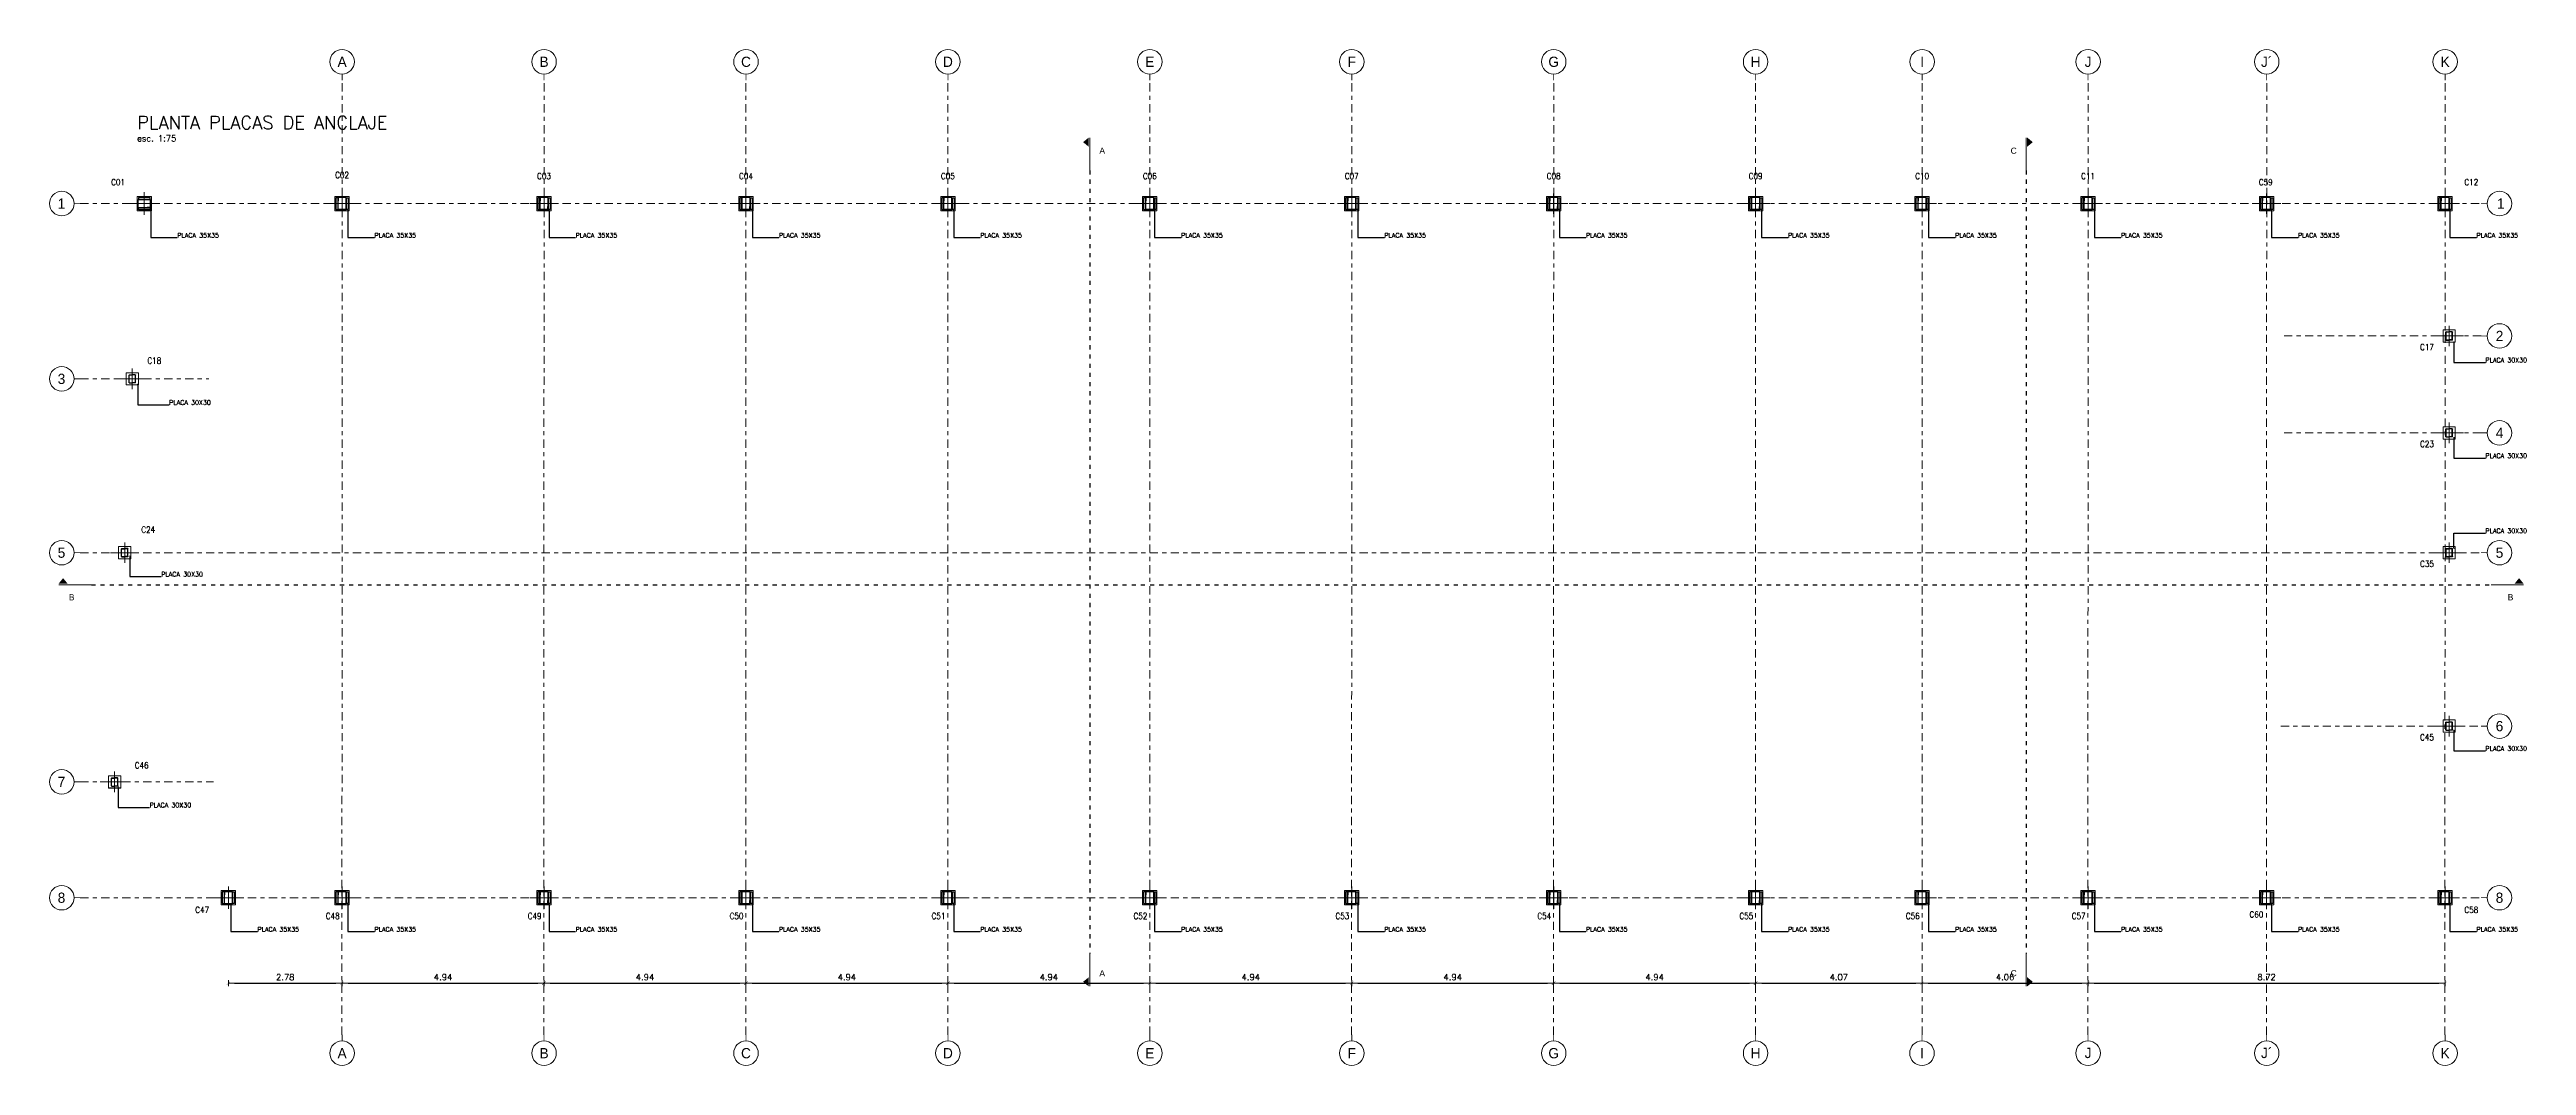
# Model space of a CAD drawing. Header units: metres. Extents: x 177 to 477, y -228 to -48.
# Drawn here: x 232.7 to 293.2, y -178.1 to -153.2 of the extents above; entities that cross this region are included whole.
import ezdxf
from ezdxf import colors
from ezdxf.entities.mleader import LeaderData, LeaderLine
from ezdxf.enums import TextEntityAlignment as Align
from ezdxf.math import Vec2, Vec3

# ---------------------------------------------------------------- set-up
doc = ezdxf.new("R2010")
doc.units = ezdxf.units.M
doc.linetypes.add('CYPE_RAYAPUNTO', pattern=[0.4125, 0.2025, -0.105, 0, -0.105])
doc.linetypes.add('DOT2', pattern=[0.125, 0, -0.125])
for name, color, linetype, lineweight in [('COLUMNAS_EJES', 1, 'Continuous', 9), ('COTAS', 160, 'Continuous', 0), ('EST_EJES', 160, 'Continuous', 0), ('PERFILES', 3, 'Continuous', 0), ('PILAR_HORMIGON', 3, 'Continuous', 20)]:
    doc.layers.add(name, color=color, linetype=linetype, lineweight=lineweight)
for name, color, linetype in [('CT-100-cota-01', 160, 'Continuous'), ('ES-Perfil 01', 3, 'Continuous'), ('EST-VISTA 2', 3, 'Continuous'), ('EST-VISTA 3', 1, 'Continuous'), ('LEYENDAS', 160, 'Continuous')]:
    doc.layers.add(name, color=color, linetype=linetype)
doc.styles.add('25-PRIMARIOS', font='', dxfattribs={"height": 0.1})
doc.styles.get("Standard").update_dxf_attribs({"font": 'romans.shx'})
doc.styles.add('TX-LOCAL50', font='GOTHIC.TTF', dxfattribs={"height": 0.125})
doc.styles.get('25-PRIMARIOS').set_extended_font_data('Helvetica')
doc.dimstyles.new('COTA_1-75', dxfattribs={"dimscale": 0.75, "dimtxt": 0.2, "dimasz": 0.2, "dimexe": 0, "dimexo": 0.7, "dimgap": 0.1, "dimtad": 1, "dimzin": 4, "dimdsep": 46, "dimtxsty": 'Standard', "dimblk1": 'COTA_N', "dimblk2": 'COTA_N', "dimsah": 1, "dimcen": 2, "dimse1": 1, "dimse2": 1, "dimclrd": 256, "dimclre": 256, "dimclrt": 256, "dimadec": 0, "dimazin": 0, "dimtfac": 1, "dimtix": 1, "dimtmove": 2, "dimatfit": 3, "dimldrblk": 'COTA_N', "dimfxl": 0, "dimtolj": 1, "dimtzin": 0, "dimarcsym": 0})

msp = doc.modelspace()

# ---------------------------------------------------------------- texts
at = {"layer": 'LEYENDAS', "linetype": 'ByBlock', "ltscale": 0.5, "width": 0.864}
for s, p in [('C01', (234.3378453, -156.465572)), ('C02', (239.8123767, -156.290572)), ('C03', (244.7473767, -156.315572)), ('C04', (249.6823767, -156.315572)), ('C05', (254.6173767, -156.315572)), ('C06', (259.5523767, -156.315572)), ('C07', (264.4873767, -156.315572)), ('C08', (269.4223767, -156.315572)), ('C09', (274.3573767, -156.315572)), ('C10', (278.4273767, -156.315572)), ('C11', (282.4824462, -156.315572)), ('C59', (286.8255637, -156.465572)), ('C12', (291.8488212, -156.465572)), ('C18', (235.2233171, -160.829428)), ('C17', (290.7660712, -160.4962822)), ('C23', (290.7660712, -162.8662822)), ('C24', (235.0746471, -164.9594924)), ('C35', (290.7660712, -165.795572)), ('C45', (290.7660712, -170.035572)), ('C46', (234.9150415, -170.7214367)), ('C47', (236.3931274, -174.255572)), ('C48', (239.583283, -174.405572)), ('C49', (244.518283, -174.405572)), ('C50', (249.453283, -174.405572)), ('C51', (254.388283, -174.405572)), ('C52', (259.323283, -174.405572)), ('C53', (264.258283, -174.405572)), ('C54', (269.193283, -174.405572)), ('C55', (274.1312283, -174.405572)), ('C56', (278.198283, -174.405572)), ('C57', (282.2533524, -174.405572)), ('C60', (286.59647, -174.3676584)), ('C58', (291.8488212, -174.255572))]:
    msp.add_text(s, height=0.15, dxfattribs=at).set_placement(p, align=Align.MIDDLE_CENTER)
at = {"layer": 'LEYENDAS', "linetype": 'ByBlock', "ltscale": 0.5, "attachment_point": 1}
for s, insert, char_height, width in [('PLANTA PLACAS DE ANCLAJE', (234.8042203, -154.8470984), 0.32, 8.131695474), ('esc. 1:75', (234.8042203, -155.3190058), 0.15, 1.912467655)]:
    msp.add_mtext(s, dxfattribs=dict(at, insert=insert, char_height=char_height, width=width))

# ---------------------------------------------------------------- blocks, each defined once
blk = doc.blocks.new('Ejes de la columna')
at = {"layer": 'COLUMNAS_EJES'}
for p, q in [((-0.5, 0), (0.5, 0)), ((0, -0.5), (0, 0.5))]:
    blk.add_line(p, q, dxfattribs=at)
blk = doc.blocks.new('COTA_N')
for p, q in [((-1, 0), (0, 0)), ((0, 0.5), (0, -0.5))]:
    blk.add_line(p, q)
at = {"const_width": 0.065}
blk.add_lwpolyline([(0.14, 0.14), (0.28, 0.28), (0, 0), (-0.14, -0.14), (-0.28, -0.28)], dxfattribs=at)
blk = doc.blocks.new('*D431')
at = {"layer": 'COTAS', "lineweight": -2, "transparency": 16777216}
blk.add_line((237.185, -176.049), (239.662, -176.049), dxfattribs=at)
at = {"layer": 'Defpoints', "color": 0, "transparency": 16777216}
for p in [(237.035, -174.133), (239.812, -174.133), (239.812, -176.049)]:
    blk.add_point(p, dxfattribs=at)
at = {"layer": 'COTAS', "lineweight": -2, "transparency": 16777216, "xscale": 0.15, "yscale": 0.15, "zscale": 0.15, "rotation": 180}
blk.add_blockref('COTA_N', (237.035, -176.049), dxfattribs=at)
at = {"layer": 'COTAS', "lineweight": -2, "transparency": 16777216, "xscale": 0.15, "yscale": 0.15, "zscale": 0.15}
blk.add_blockref('COTA_N', (239.812, -176.049), dxfattribs=at)
at = {"layer": 'COTAS', "transparency": 16777216, "insert": (238.423, -175.899), "char_height": 0.15, "attachment_point": 5}
blk.add_mtext('\\A1;2.78', dxfattribs=at)
blk = doc.blocks.new('*D432')
at = {"layer": 'COTAS', "lineweight": -2, "transparency": 16777216}
blk.add_line((239.962, -176.049), (244.597, -176.049), dxfattribs=at)
at = {"layer": 'Defpoints', "color": 0, "transparency": 16777216}
for p in [(239.812, -174.133), (244.747, -174.133), (244.747, -176.049)]:
    blk.add_point(p, dxfattribs=at)
at = {"layer": 'COTAS', "lineweight": -2, "transparency": 16777216, "xscale": 0.15, "yscale": 0.15, "zscale": 0.15, "rotation": 180}
blk.add_blockref('COTA_N', (239.812, -176.049), dxfattribs=at)
at = {"layer": 'COTAS', "lineweight": -2, "transparency": 16777216, "xscale": 0.15, "yscale": 0.15, "zscale": 0.15}
blk.add_blockref('COTA_N', (244.747, -176.049), dxfattribs=at)
at = {"layer": 'COTAS', "transparency": 16777216, "insert": (242.28, -175.899), "char_height": 0.15, "attachment_point": 5}
blk.add_mtext('\\A1;4.94', dxfattribs=at)
blk = doc.blocks.new('*D433')
at = {"layer": 'COTAS', "lineweight": -2, "transparency": 16777216}
blk.add_line((244.897, -176.049), (249.532, -176.049), dxfattribs=at)
at = {"layer": 'Defpoints', "color": 0, "transparency": 16777216}
for p in [(244.747, -174.133), (249.682, -174.133), (249.682, -176.049)]:
    blk.add_point(p, dxfattribs=at)
at = {"layer": 'COTAS', "lineweight": -2, "transparency": 16777216, "xscale": 0.15, "yscale": 0.15, "zscale": 0.15, "rotation": 180}
blk.add_blockref('COTA_N', (244.747, -176.049), dxfattribs=at)
at = {"layer": 'COTAS', "lineweight": -2, "transparency": 16777216, "xscale": 0.15, "yscale": 0.15, "zscale": 0.15}
blk.add_blockref('COTA_N', (249.682, -176.049), dxfattribs=at)
at = {"layer": 'COTAS', "transparency": 16777216, "insert": (247.215, -175.899), "char_height": 0.15, "attachment_point": 5}
blk.add_mtext('\\A1;4.94', dxfattribs=at)
blk = doc.blocks.new('*D434')
at = {"layer": 'COTAS', "lineweight": -2, "transparency": 16777216}
blk.add_line((249.832, -176.049), (254.467, -176.049), dxfattribs=at)
at = {"layer": 'Defpoints', "color": 0, "transparency": 16777216}
for p in [(249.682, -174.133), (254.617, -174.133), (254.617, -176.049)]:
    blk.add_point(p, dxfattribs=at)
at = {"layer": 'COTAS', "lineweight": -2, "transparency": 16777216, "xscale": 0.15, "yscale": 0.15, "zscale": 0.15, "rotation": 180}
blk.add_blockref('COTA_N', (249.682, -176.049), dxfattribs=at)
at = {"layer": 'COTAS', "lineweight": -2, "transparency": 16777216, "xscale": 0.15, "yscale": 0.15, "zscale": 0.15}
blk.add_blockref('COTA_N', (254.617, -176.049), dxfattribs=at)
at = {"layer": 'COTAS', "transparency": 16777216, "insert": (252.15, -175.899), "char_height": 0.15, "attachment_point": 5}
blk.add_mtext('\\A1;4.94', dxfattribs=at)
blk = doc.blocks.new('*D435')
at = {"layer": 'COTAS', "lineweight": -2, "transparency": 16777216}
blk.add_line((254.767, -176.049), (259.402, -176.049), dxfattribs=at)
at = {"layer": 'Defpoints', "color": 0, "transparency": 16777216}
for p in [(254.617, -174.133), (259.552, -174.133), (259.552, -176.049)]:
    blk.add_point(p, dxfattribs=at)
at = {"layer": 'COTAS', "lineweight": -2, "transparency": 16777216, "xscale": 0.15, "yscale": 0.15, "zscale": 0.15, "rotation": 180}
blk.add_blockref('COTA_N', (254.617, -176.049), dxfattribs=at)
at = {"layer": 'COTAS', "lineweight": -2, "transparency": 16777216, "xscale": 0.15, "yscale": 0.15, "zscale": 0.15}
blk.add_blockref('COTA_N', (259.552, -176.049), dxfattribs=at)
at = {"layer": 'COTAS', "transparency": 16777216, "insert": (257.085, -175.899), "char_height": 0.15, "attachment_point": 5}
blk.add_mtext('\\A1;4.94', dxfattribs=at)
blk = doc.blocks.new('*D436')
at = {"layer": 'COTAS', "lineweight": -2, "transparency": 16777216}
blk.add_line((259.702, -176.049), (264.337, -176.049), dxfattribs=at)
at = {"layer": 'Defpoints', "color": 0, "transparency": 16777216}
for p in [(259.552, -174.133), (264.487, -174.133), (264.487, -176.049)]:
    blk.add_point(p, dxfattribs=at)
at = {"layer": 'COTAS', "lineweight": -2, "transparency": 16777216, "xscale": 0.15, "yscale": 0.15, "zscale": 0.15, "rotation": 180}
blk.add_blockref('COTA_N', (259.552, -176.049), dxfattribs=at)
at = {"layer": 'COTAS', "lineweight": -2, "transparency": 16777216, "xscale": 0.15, "yscale": 0.15, "zscale": 0.15}
blk.add_blockref('COTA_N', (264.487, -176.049), dxfattribs=at)
at = {"layer": 'COTAS', "transparency": 16777216, "insert": (262.02, -175.899), "char_height": 0.15, "attachment_point": 5}
blk.add_mtext('\\A1;4.94', dxfattribs=at)
blk = doc.blocks.new('*D437')
at = {"layer": 'COTAS', "lineweight": -2, "transparency": 16777216}
blk.add_line((264.637, -176.049), (269.272, -176.049), dxfattribs=at)
at = {"layer": 'Defpoints', "color": 0, "transparency": 16777216}
for p in [(264.487, -174.133), (269.422, -174.133), (269.422, -176.049)]:
    blk.add_point(p, dxfattribs=at)
at = {"layer": 'COTAS', "lineweight": -2, "transparency": 16777216, "xscale": 0.15, "yscale": 0.15, "zscale": 0.15, "rotation": 180}
blk.add_blockref('COTA_N', (264.487, -176.049), dxfattribs=at)
at = {"layer": 'COTAS', "lineweight": -2, "transparency": 16777216, "xscale": 0.15, "yscale": 0.15, "zscale": 0.15}
blk.add_blockref('COTA_N', (269.422, -176.049), dxfattribs=at)
at = {"layer": 'COTAS', "transparency": 16777216, "insert": (266.955, -175.899), "char_height": 0.15, "attachment_point": 5}
blk.add_mtext('\\A1;4.94', dxfattribs=at)
blk = doc.blocks.new('*D438')
at = {"layer": 'COTAS', "lineweight": -2, "transparency": 16777216}
blk.add_line((269.572, -176.049), (274.207, -176.049), dxfattribs=at)
at = {"layer": 'Defpoints', "color": 0, "transparency": 16777216}
for p in [(269.422, -174.133), (274.357, -174.133), (274.357, -176.049)]:
    blk.add_point(p, dxfattribs=at)
at = {"layer": 'COTAS', "lineweight": -2, "transparency": 16777216, "xscale": 0.15, "yscale": 0.15, "zscale": 0.15, "rotation": 180}
blk.add_blockref('COTA_N', (269.422, -176.049), dxfattribs=at)
at = {"layer": 'COTAS', "lineweight": -2, "transparency": 16777216, "xscale": 0.15, "yscale": 0.15, "zscale": 0.15}
blk.add_blockref('COTA_N', (274.357, -176.049), dxfattribs=at)
at = {"layer": 'COTAS', "transparency": 16777216, "insert": (271.89, -175.899), "char_height": 0.15, "attachment_point": 5}
blk.add_mtext('\\A1;4.94', dxfattribs=at)
blk = doc.blocks.new('*D439')
at = {"layer": 'COTAS', "lineweight": -2, "transparency": 16777216}
blk.add_line((274.507, -176.049), (278.277, -176.049), dxfattribs=at)
at = {"layer": 'Defpoints', "color": 0, "transparency": 16777216}
for p in [(274.357, -174.133), (278.427, -174.133), (278.427, -176.049)]:
    blk.add_point(p, dxfattribs=at)
at = {"layer": 'COTAS', "lineweight": -2, "transparency": 16777216, "xscale": 0.15, "yscale": 0.15, "zscale": 0.15, "rotation": 180}
blk.add_blockref('COTA_N', (274.357, -176.049), dxfattribs=at)
at = {"layer": 'COTAS', "lineweight": -2, "transparency": 16777216, "xscale": 0.15, "yscale": 0.15, "zscale": 0.15}
blk.add_blockref('COTA_N', (278.427, -176.049), dxfattribs=at)
at = {"layer": 'COTAS', "transparency": 16777216, "insert": (276.392, -175.899), "char_height": 0.15, "attachment_point": 5}
blk.add_mtext('\\A1;4.07', dxfattribs=at)
blk = doc.blocks.new('*D440')
at = {"layer": 'COTAS', "lineweight": -2, "transparency": 16777216}
blk.add_line((278.577, -176.049), (282.332, -176.049), dxfattribs=at)
at = {"layer": 'Defpoints', "color": 0, "transparency": 16777216}
for p in [(278.427, -174.133), (282.482, -174.133), (282.482, -176.049)]:
    blk.add_point(p, dxfattribs=at)
at = {"layer": 'COTAS', "lineweight": -2, "transparency": 16777216, "xscale": 0.15, "yscale": 0.15, "zscale": 0.15, "rotation": 180}
blk.add_blockref('COTA_N', (278.427, -176.049), dxfattribs=at)
at = {"layer": 'COTAS', "lineweight": -2, "transparency": 16777216, "xscale": 0.15, "yscale": 0.15, "zscale": 0.15}
blk.add_blockref('COTA_N', (282.482, -176.049), dxfattribs=at)
at = {"layer": 'COTAS', "transparency": 16777216, "insert": (280.455, -175.899), "char_height": 0.15, "attachment_point": 5}
blk.add_mtext('\\A1;4.06', dxfattribs=at)
blk = doc.blocks.new('*D441')
at = {"layer": 'COTAS', "lineweight": -2, "transparency": 16777216}
blk.add_line((282.632, -176.049), (291.057, -176.049), dxfattribs=at)
at = {"layer": 'Defpoints', "color": 0, "transparency": 16777216}
for p in [(282.482, -174.269), (291.207, -174.194), (291.207, -176.049)]:
    blk.add_point(p, dxfattribs=at)
at = {"layer": 'COTAS', "lineweight": -2, "transparency": 16777216, "xscale": 0.15, "yscale": 0.15, "zscale": 0.15, "rotation": 180}
blk.add_blockref('COTA_N', (282.482, -176.049), dxfattribs=at)
at = {"layer": 'COTAS', "lineweight": -2, "transparency": 16777216, "xscale": 0.15, "yscale": 0.15, "zscale": 0.15}
blk.add_blockref('COTA_N', (291.207, -176.049), dxfattribs=at)
at = {"layer": 'COTAS', "transparency": 16777216, "insert": (286.845, -175.899), "char_height": 0.15, "attachment_point": 5}
blk.add_mtext('\\A1;8.72', dxfattribs=at)
blk = doc.blocks.new('placa 35x35')
at = {"layer": 'PILAR_HORMIGON', "color": 5}
blk.add_lwpolyline([(239.637, -136.742), (239.987, -136.742), (239.987, -136.392), (239.637, -136.392), (239.637, -136.742)], dxfattribs=at)
at = {"layer": 'COLUMNAS_EJES', "xscale": 0.7, "yscale": 0.5}
blk.add_blockref('Ejes de la columna', (239.812, -136.567), dxfattribs=at)
blk = doc.blocks.new('PLACA 30X30')
at = {"layer": 'PILAR_HORMIGON', "color": 5}
blk.add_lwpolyline([(234.349, -145.252), (234.649, -145.252), (234.649, -144.952), (234.349, -144.952), (234.349, -145.252)], close=True, dxfattribs=at)
at = {"layer": 'COLUMNAS_EJES', "yscale": 0.5}
for xscale in [0.7, 0.5]:
    blk.add_blockref('Ejes de la columna', (234.499, -145.102), dxfattribs=dict(at, xscale=xscale))
blk = doc.blocks.new('206.4x70x3.2')
at = {"layer": 'ES-Perfil 01'}
for p, q in [((0, -0.0968), (0, 0.0904)), ((0.0032, -0.0968), (0.0032, 0.0904)), ((0.0064, 0.0968), (0.08, 0.0968)), ((0.0064, 0.0936), (0.08, 0.0936)), ((0.08, 0.0968), (0.08, 0.0936)), ((0.0064, -0.1), (0.08, -0.1)), ((0.0064, -0.1032), (0.08, -0.1032)), ((0.08, -0.1), (0.08, -0.1032))]:
    blk.add_line(p, q, dxfattribs=at)
for centre, radius, start, end in [((0.0064, 0.0904), 0.0064, 90, 180), ((0.0064, 0.0904), 0.0032, 90, 180), ((0.0064, -0.0968), 0.0064, 180, 270), ((0.0064, -0.0968), 0.0032, 180, 270)]:
    blk.add_arc(centre, radius, start, end, dxfattribs=at)
blk = doc.blocks.new('*U607')
at = {"layer": 'EST-VISTA 2', "color": 2}
for points in [[(0.1436, 0.254), (-0.1436, 0.254), (-0.1436, 0.2508), (0.1436, 0.2508)], [(0.1436, 0.0476), (-0.1436, 0.0476), (-0.1436, 0.0508), (0.1436, 0.0508)]]:
    blk.add_lwpolyline(points, close=True, dxfattribs=at)
at = {"layer": 'EST-VISTA 3'}
for points in [[(-0.1436, 0.2508), (0.1436, 0.2508), (0.1436, 0.3016), (-0.1436, 0.3016)], [(-0.1436, 0.0508), (0.1436, 0.0508), (0.1436, 0), (-0.1436, 0)]]:
    blk.add_lwpolyline(points, close=True, dxfattribs=at)
at = {"layer": 'PERFILES'}
blk.add_blockref('206.4x70x3.2', (-0.15, 0.154), dxfattribs=at)
at = {"layer": 'PERFILES', "xscale": -1}
blk.add_blockref('206.4x70x3.2', (0.15, 0.154), dxfattribs=at)
blk = doc.blocks.new('*U608')
at = {"layer": 'PERFILES'}
blk.add_blockref('206.4x70x3.2', (-0.15, 0.154), dxfattribs=at)
at = {"layer": 'PERFILES', "xscale": -1}
blk.add_blockref('206.4x70x3.2', (0.01, 0.154), dxfattribs=at)
blk = doc.blocks.new('col')
for name, p in [('*U607', (-19.638, 16.819)), ('*U608', (36.76, 13.583)), ('*U608', (-19.862, 12.534)), ('*U608', (36.76, 11.213)), ('*U608', (-20.048, 8.284)), ('*U608', (36.76, 8.284)), ('*U608', (36.76, 4.044)), ('*U608', (-20.294, 2.677))]:
    blk.add_blockref(name, p)
at = {"rotation": 90}
for p in [(-14.654, 16.97), (-9.719, 16.97), (-4.784, 16.97), (0.151, 16.97), (5.086, 16.97), (10.021, 16.97), (14.956, 16.97), (19.891, 16.97), (23.961, 16.97), (28.016, 16.97), (32.378, 16.97), (36.741, 16.97), (-17.432, 0), (-14.654, 0), (-9.719, 0), (-4.784, 0), (0.151, 0), (5.086, 0), (10.021, 0), (14.956, 0), (19.891, 0), (23.961, 0), (28.016, 0), (32.378, 0), (36.741, 0)]:
    blk.add_blockref('*U607', p, dxfattribs=at)
blk = doc.blocks.new('SIMB EJE EST VER 50')
at = {"const_width": 0.01}
blk.add_lwpolyline([(0, 0.075), (0, 0)], dxfattribs=at)
blk.add_circle((0, 0.225), 0.15)
at = {"style": 'TX-LOCAL50', "width": 0.98}
blk.add_attdef('EJE', text='', height=0.125, dxfattribs=at).set_placement((0, 0.1625), align=Align.CENTER)
blk = doc.blocks.new('SIMB EJE EST HOR 50')
at = {"const_width": 0.01}
blk.add_lwpolyline([(-0.075, 0), (0, 0)], dxfattribs=at)
blk.add_circle((-0.225, 0), 0.15)
at = {"style": 'TX-LOCAL50', "width": 0.98}
blk.add_attdef('EJE', (-0.275, -0.0625), '', height=0.125, dxfattribs=at)
blk = doc.blocks.new('EJES PA')
at = {"layer": 'EST_EJES', "linetype": 'CYPE_RAYAPUNTO'}
for p, q in [((4.83, -20.321), (4.834, 3.016)), ((9.765, -20.321), (9.769, 3.016)), ((14.7, -20.321), (14.704, 3.016)), ((19.635, -20.321), (19.639, 3.016)), ((24.57, -20.321), (24.574, 3.016)), ((29.505, -20.321), (29.509, 3.016)), ((34.44, -20.321), (34.444, 3.016)), ((39.375, -20.321), (39.379, 3.016)), ((43.445, -20.321), (43.449, 3.016)), ((47.5, -20.321), (47.504, 3.016)), ((51.865, -20.321), (51.869, 3.016)), ((56.225, -20.321), (56.229, 3.016)), ((-1.567, 0), (57.108, 0)), ((57.108, -3.236), (52.212, -3.236)), ((-1.567, -4.285), (1.573, -4.285)), ((57.108, -5.606), (52.212, -5.606)), ((-1.567, -8.535), (57.108, -8.535)), ((52.212, -12.775), (57.108, -12.775)), ((-1.567, -14.138), (1.694, -14.138)), ((-1.567, -16.97), (57.108, -16.97))]:
    blk.add_line(p, q, dxfattribs=at)
ref = blk.add_blockref('SIMB EJE EST VER 50', (4.834, 3.016), dxfattribs=dict(at, xscale=2, yscale=2, zscale=2))
ref.add_attrib('EJE', 'A', dxfattribs={"layer": '0', "height": 0.25, "style": 'TX-LOCAL50'}).set_placement((4.834, 3.341), align=Align.CENTER)
ref = blk.add_blockref('SIMB EJE EST VER 50', (9.769, 3.016), dxfattribs=dict(at, xscale=2, yscale=2, zscale=2))
ref.add_attrib('EJE', 'B', dxfattribs={"layer": '0', "height": 0.25, "style": 'TX-LOCAL50'}).set_placement((9.769, 3.341), align=Align.CENTER)
ref = blk.add_blockref('SIMB EJE EST VER 50', (14.704, 3.016), dxfattribs=dict(at, xscale=2, yscale=2, zscale=2))
ref.add_attrib('EJE', 'C', dxfattribs={"layer": '0', "height": 0.25, "style": 'TX-LOCAL50'}).set_placement((14.704, 3.341), align=Align.CENTER)
ref = blk.add_blockref('SIMB EJE EST VER 50', (19.639, 3.016), dxfattribs=dict(at, xscale=2, yscale=2, zscale=2))
ref.add_attrib('EJE', 'D', dxfattribs={"layer": '0', "height": 0.25, "style": 'TX-LOCAL50'}).set_placement((19.639, 3.341), align=Align.CENTER)
ref = blk.add_blockref('SIMB EJE EST VER 50', (24.574, 3.016), dxfattribs=dict(at, xscale=2, yscale=2, zscale=2))
ref.add_attrib('EJE', 'E', dxfattribs={"layer": '0', "height": 0.25, "style": 'TX-LOCAL50'}).set_placement((24.574, 3.341), align=Align.CENTER)
ref = blk.add_blockref('SIMB EJE EST VER 50', (29.509, 3.016), dxfattribs=dict(at, xscale=2, yscale=2, zscale=2))
ref.add_attrib('EJE', 'F', dxfattribs={"layer": '0', "height": 0.25, "style": 'TX-LOCAL50'}).set_placement((29.509, 3.341), align=Align.CENTER)
ref = blk.add_blockref('SIMB EJE EST VER 50', (34.444, 3.016), dxfattribs=dict(at, xscale=2, yscale=2, zscale=2))
ref.add_attrib('EJE', 'G', dxfattribs={"layer": '0', "height": 0.25, "style": 'TX-LOCAL50'}).set_placement((34.444, 3.341), align=Align.CENTER)
ref = blk.add_blockref('SIMB EJE EST VER 50', (39.379, 3.016), dxfattribs=dict(at, xscale=2, yscale=2, zscale=2))
ref.add_attrib('EJE', 'H', dxfattribs={"layer": '0', "height": 0.25, "style": 'TX-LOCAL50'}).set_placement((39.379, 3.341), align=Align.CENTER)
ref = blk.add_blockref('SIMB EJE EST VER 50', (43.449, 3.016), dxfattribs=dict(at, xscale=2, yscale=2, zscale=2))
ref.add_attrib('EJE', 'I', dxfattribs={"layer": '0', "height": 0.25, "style": 'TX-LOCAL50'}).set_placement((43.449, 3.341), align=Align.CENTER)
ref = blk.add_blockref('SIMB EJE EST VER 50', (47.504, 3.016), dxfattribs=dict(at, xscale=2, yscale=2, zscale=2))
ref.add_attrib('EJE', 'J', dxfattribs={"layer": '0', "height": 0.25, "style": 'TX-LOCAL50'}).set_placement((47.504, 3.341), align=Align.CENTER)
ref = blk.add_blockref('SIMB EJE EST VER 50', (51.869, 3.016), dxfattribs=dict(at, xscale=2, yscale=2, zscale=2))
ref.add_attrib('EJE', 'J´', dxfattribs={"layer": '0', "height": 0.25, "style": 'TX-LOCAL50'}).set_placement((51.869, 3.341), align=Align.CENTER)
ref = blk.add_blockref('SIMB EJE EST VER 50', (56.229, 3.016), dxfattribs=dict(at, xscale=2, yscale=2, zscale=2))
ref.add_attrib('EJE', 'K', dxfattribs={"layer": '0', "height": 0.25, "style": 'TX-LOCAL50'}).set_placement((56.229, 3.341), align=Align.CENTER)
ref = blk.add_blockref('SIMB EJE EST HOR 50', (-1.567, 0), dxfattribs=dict(at, xscale=2, yscale=2, zscale=2))
ref.add_attrib('EJE', '1', (-2.117, -0.125), dxfattribs={"layer": '0', "height": 0.25, "style": 'TX-LOCAL50'})
ref = blk.add_blockref('SIMB EJE EST HOR 50', (57.108, 0), dxfattribs=dict(at, xscale=-2, yscale=2, zscale=2))
ref.add_attrib('EJE', '1', (57.495, -0.125), dxfattribs={"layer": '0', "height": 0.25, "style": 'TX-LOCAL50'})
ref = blk.add_blockref('SIMB EJE EST HOR 50', (57.108, -3.236), dxfattribs=dict(at, xscale=-2, yscale=2, zscale=2))
ref.add_attrib('EJE', '2', (57.467, -3.361), dxfattribs={"layer": '0', "height": 0.25, "style": 'TX-LOCAL50'})
ref = blk.add_blockref('SIMB EJE EST HOR 50', (-1.567, -4.285), dxfattribs=dict(at, xscale=2, yscale=2, zscale=2))
ref.add_attrib('EJE', '3', (-2.117, -4.41), dxfattribs={"layer": '0', "height": 0.25, "style": 'TX-LOCAL50'})
ref = blk.add_blockref('SIMB EJE EST HOR 50', (57.108, -5.606), dxfattribs=dict(at, xscale=-2, yscale=2, zscale=2))
ref.add_attrib('EJE', '4', (57.467, -5.731), dxfattribs={"layer": '0', "height": 0.25, "style": 'TX-LOCAL50'})
ref = blk.add_blockref('SIMB EJE EST HOR 50', (-1.567, -8.535), dxfattribs=dict(at, xscale=2, yscale=2, zscale=2))
ref.add_attrib('EJE', '5', (-2.117, -8.66), dxfattribs={"layer": '0', "height": 0.25, "style": 'TX-LOCAL50'})
ref = blk.add_blockref('SIMB EJE EST HOR 50', (57.108, -8.535), dxfattribs=dict(at, xscale=-2, yscale=2, zscale=2))
ref.add_attrib('EJE', '5', (57.466, -8.66), dxfattribs={"layer": '0', "height": 0.25, "style": 'TX-LOCAL50'})
ref = blk.add_blockref('SIMB EJE EST HOR 50', (57.108, -12.775), dxfattribs=dict(at, xscale=-2, yscale=2, zscale=2))
ref.add_attrib('EJE', '6', (57.466, -12.9), dxfattribs={"layer": '0', "height": 0.25, "style": 'TX-LOCAL50'})
ref = blk.add_blockref('SIMB EJE EST HOR 50', (-1.567, -14.138), dxfattribs=dict(at, xscale=2, yscale=2, zscale=2))
ref.add_attrib('EJE', '7', (-2.117, -14.263), dxfattribs={"layer": '0', "height": 0.25, "style": 'TX-LOCAL50'})
ref = blk.add_blockref('SIMB EJE EST HOR 50', (-1.567, -16.97), dxfattribs=dict(at, xscale=2, yscale=2, zscale=2))
ref.add_attrib('EJE', '8', (-2.117, -17.095), dxfattribs={"layer": '0', "height": 0.25, "style": 'TX-LOCAL50'})
ref = blk.add_blockref('SIMB EJE EST HOR 50', (57.108, -16.97), dxfattribs=dict(at, xscale=-2, yscale=2, zscale=2))
ref.add_attrib('EJE', '8', (57.466, -17.095), dxfattribs={"layer": '0', "height": 0.25, "style": 'TX-LOCAL50'})
ref = blk.add_blockref('SIMB EJE EST VER 50', (4.834, -20.321), dxfattribs=dict(at, xscale=-2, yscale=2, zscale=2, rotation=180))
ref.add_attrib('EJE', 'A', dxfattribs={"layer": '0', "height": 0.25, "style": 'TX-LOCAL50'}).set_placement((4.834, -20.896), align=Align.CENTER)
ref = blk.add_blockref('SIMB EJE EST VER 50', (9.769, -20.321), dxfattribs=dict(at, xscale=-2, yscale=2, zscale=2, rotation=180))
ref.add_attrib('EJE', 'B', dxfattribs={"layer": '0', "height": 0.25, "style": 'TX-LOCAL50'}).set_placement((9.769, -20.896), align=Align.CENTER)
ref = blk.add_blockref('SIMB EJE EST VER 50', (14.704, -20.321), dxfattribs=dict(at, xscale=-2, yscale=2, zscale=2, rotation=180))
ref.add_attrib('EJE', 'C', dxfattribs={"layer": '0', "height": 0.25, "style": 'TX-LOCAL50'}).set_placement((14.704, -20.896), align=Align.CENTER)
ref = blk.add_blockref('SIMB EJE EST VER 50', (19.639, -20.321), dxfattribs=dict(at, xscale=-2, yscale=2, zscale=2, rotation=180))
ref.add_attrib('EJE', 'D', dxfattribs={"layer": '0', "height": 0.25, "style": 'TX-LOCAL50'}).set_placement((19.639, -20.896), align=Align.CENTER)
ref = blk.add_blockref('SIMB EJE EST VER 50', (24.574, -20.321), dxfattribs=dict(at, xscale=-2, yscale=2, zscale=2, rotation=180))
ref.add_attrib('EJE', 'E', dxfattribs={"layer": '0', "height": 0.25, "style": 'TX-LOCAL50'}).set_placement((24.574, -20.896), align=Align.CENTER)
ref = blk.add_blockref('SIMB EJE EST VER 50', (29.509, -20.321), dxfattribs=dict(at, xscale=-2, yscale=2, zscale=2, rotation=180))
ref.add_attrib('EJE', 'F', dxfattribs={"layer": '0', "height": 0.25, "style": 'TX-LOCAL50'}).set_placement((29.509, -20.896), align=Align.CENTER)
ref = blk.add_blockref('SIMB EJE EST VER 50', (34.444, -20.321), dxfattribs=dict(at, xscale=-2, yscale=2, zscale=2, rotation=180))
ref.add_attrib('EJE', 'G', dxfattribs={"layer": '0', "height": 0.25, "style": 'TX-LOCAL50'}).set_placement((34.444, -20.896), align=Align.CENTER)
ref = blk.add_blockref('SIMB EJE EST VER 50', (39.379, -20.321), dxfattribs=dict(at, xscale=-2, yscale=2, zscale=2, rotation=180))
ref.add_attrib('EJE', 'H', dxfattribs={"layer": '0', "height": 0.25, "style": 'TX-LOCAL50'}).set_placement((39.379, -20.896), align=Align.CENTER)
ref = blk.add_blockref('SIMB EJE EST VER 50', (43.445, -20.321), dxfattribs=dict(at, xscale=-2, yscale=2, zscale=2, rotation=180))
ref.add_attrib('EJE', 'I', dxfattribs={"layer": '0', "height": 0.25, "style": 'TX-LOCAL50'}).set_placement((43.445, -20.896), align=Align.CENTER)
ref = blk.add_blockref('SIMB EJE EST VER 50', (47.504, -20.321), dxfattribs=dict(at, xscale=-2, yscale=2, zscale=2, rotation=180))
ref.add_attrib('EJE', 'J', dxfattribs={"layer": '0', "height": 0.25, "style": 'TX-LOCAL50'}).set_placement((47.504, -20.89), align=Align.CENTER)
ref = blk.add_blockref('SIMB EJE EST VER 50', (51.869, -20.321), dxfattribs=dict(at, xscale=-2, yscale=2, zscale=2, rotation=180))
ref.add_attrib('EJE', 'J´', dxfattribs={"layer": '0', "height": 0.25, "style": 'TX-LOCAL50'}).set_placement((51.869, -20.89), align=Align.CENTER)
ref = blk.add_blockref('SIMB EJE EST VER 50', (56.229, -20.321), dxfattribs=dict(at, xscale=-2, yscale=2, zscale=2, rotation=180))
ref.add_attrib('EJE', 'K', dxfattribs={"layer": '0', "height": 0.25, "style": 'TX-LOCAL50'}).set_placement((56.229, -20.896), align=Align.CENTER)
blk = doc.blocks.new('CORTE SIMB')
at = {"ltscale": 10, "const_width": 0.015}
blk.add_lwpolyline([(0.267, 0.46), (0.267, -0.075)], dxfattribs=at)
at = {"ltscale": 10}
blk.add_lwpolyline([(0.25, 0, 0.15, 0, 0), (0.158, 0, 0, 0, 0)], format="xyseb", dxfattribs=at)
at = {"style": '25-PRIMARIOS'}
blk.add_attdef('CORTE', text='', height=0.1, dxfattribs=at).set_placement((0.543, 0.076), align=Align.MIDDLE)
blk = doc.blocks.new('CORTES')
at = {"layer": 'LEYENDAS', "linetype": 'DOT2'}
for p, q in [((0, 10.132), (0, -9.015)), ((22.882, 10.132), (22.882, -9.015)), ((-24.402, 0), (34.24, 0))]:
    blk.add_line(p, q, dxfattribs=at)
at = {"layer": 'LEYENDAS'}
ref = blk.add_blockref('CORTE SIMB', (-0.401, 10.823), dxfattribs=dict(at, xscale=-1.5, yscale=1.5, zscale=1.5, rotation=180))
ref.add_attrib('CORTE', 'A', dxfattribs={"layer": '0', "height": 0.15, "style": '25-PRIMARIOS'}).set_placement((0.303, 10.614), align=Align.MIDDLE)
ref = blk.add_blockref('CORTE SIMB', (23.283, 10.823), dxfattribs=dict(at, xscale=1.5, yscale=1.5, zscale=1.5, rotation=180))
ref.add_attrib('CORTE', 'C', dxfattribs={"layer": '0', "height": 0.15, "style": '25-PRIMARIOS'}).set_placement((22.579, 10.614), align=Align.MIDDLE)
ref = blk.add_blockref('CORTE SIMB', (-25.092, 0.401), dxfattribs=dict(at, xscale=1.5, yscale=1.5, zscale=1.5, rotation=270))
ref.add_attrib('CORTE', 'B', dxfattribs={"layer": '0', "height": 0.15, "style": '25-PRIMARIOS'}).set_placement((-24.883, -0.303), align=Align.MIDDLE)
ref = blk.add_blockref('CORTE SIMB', (34.93, 0.401), dxfattribs=dict(at, xscale=-1.5, yscale=1.5, zscale=1.5, rotation=90))
ref.add_attrib('CORTE', 'B', dxfattribs={"layer": '0', "height": 0.15, "style": '25-PRIMARIOS'}).set_placement((34.721, -0.303), align=Align.MIDDLE)
ref = blk.add_blockref('CORTE SIMB', (-0.401, -9.705), dxfattribs=dict(at, xscale=1.5, yscale=1.5, zscale=1.5))
ref.add_attrib('CORTE', 'A', dxfattribs={"layer": '0', "height": 0.15, "style": '25-PRIMARIOS'}).set_placement((0.303, -9.496), align=Align.MIDDLE)
ref = blk.add_blockref('CORTE SIMB', (23.283, -9.705), dxfattribs=dict(at, xscale=-1.5, yscale=1.5, zscale=1.5))
ref.add_attrib('CORTE', 'C', dxfattribs={"layer": '0', "height": 0.15, "style": '25-PRIMARIOS'}).set_placement((22.579, -9.496), align=Align.MIDDLE)
blk = doc.blocks.new('_Dot')
at = {"color": 0, "linetype": 'ByBlock', "lineweight": -2}
blk.add_line((-0.5, 0), (-1, 0), dxfattribs=at)
at = {"color": 0, "linetype": 'ByBlock', "const_width": 0.5}
blk.add_lwpolyline([(-0.25, 0, 1), (0.25, 0, 1)], format="xyb", close=True, dxfattribs=at)

# ---------------------------------------------------------------- dimensions: what is measured, and where the dimension line sits
at = {"layer": 'COTAS'}
for base, p1, p2, picture, middle in [((239.8123767, -176.0491138), (237.0345024, -174.133072), (239.8123767, -174.133072), '*D431', (238.4234396, -175.8991138)), ((244.7473767148, -176.0491137972), (239.8123767148, -174.1330719874), (244.7473767148, -174.1330719874), '*D432', (242.2798767148, -175.8991137972)), ((249.6823767148, -176.0491137972), (244.7473767148, -174.1330719874), (249.6823767148, -174.1330719874), '*D433', (247.2148767148, -175.8991137972)), ((254.6173767148, -176.0491137972), (249.6823767148, -174.1330719874), (254.6173767148, -174.1330719874), '*D434', (252.1498767148, -175.8991137972)), ((259.5523767148, -176.0491137972), (254.6173767148, -174.1330719874), (259.5523767148, -174.1330719874), '*D435', (257.0848767148, -175.8991137972)), ((264.4873767148, -176.0491137972), (259.5523767148, -174.1330719874), (264.4873767148, -174.1330719874), '*D436', (262.0198767148, -175.8991137972)), ((269.4223767148, -176.0491137972), (264.4873767148, -174.1330719874), (269.4223767148, -174.1330719874), '*D437', (266.9548767148, -175.8991137972)), ((274.3573767148, -176.0491137972), (269.4223767148, -174.1330719874), (274.3573767148, -174.1330719874), '*D438', (271.8898767148, -175.8991137972)), ((278.4273767, -176.0491138), (274.3573767, -174.133072), (278.4273767, -174.133072), '*D439', (276.3923767, -175.8991138)), ((282.4824462, -176.0491138), (278.4273767, -174.133072), (282.4824462, -174.133072), '*D440', (280.4549114, -175.8991138)), ((291.207446183, -176.0491137972), (282.4824461848, -174.2686926852), (291.207446183, -174.1942103289), '*D441', (286.8449461839, -175.8991137972))]:
    dim = msp.add_linear_dim(base=base, p1=p1, p2=p2, dimstyle='COTA_1-75', dxfattribs=at)
    dim.commit()
    dim.dimension.update_dxf_attribs({"geometry": picture, "text_midpoint": middle})

# ---------------------------------------------------------------- linework, layer by layer
at = {"layer": 'PILAR_HORMIGON'}
for points in [[(291.1574462, -160.3737822), (291.4574462, -160.3737822), (291.4574462, -160.0737822), (291.1574462, -160.0737822), (291.1574462, -160.3737822)], [(234.535697, -161.423072), (234.835697, -161.423072), (234.835697, -161.123072), (234.535697, -161.123072), (234.535697, -161.423072)], [(291.1574462, -162.7437822), (291.4574462, -162.7437822), (291.4574462, -162.4437822), (291.1574462, -162.4437822), (291.1574462, -162.7437822)], [(291.1574462, -165.673072), (291.4574462, -165.673072), (291.4574462, -165.373072), (291.1574462, -165.373072), (291.1574462, -165.673072)], [(291.1574462, -169.913072), (291.4574462, -169.913072), (291.4574462, -169.613072), (291.1574462, -169.613072), (291.1574462, -169.913072)], [(234.1033371, -171.2756675), (234.4033371, -171.2756675), (234.4033371, -170.9756675), (234.1033371, -170.9756675), (234.1033371, -171.2756675)]]:
    msp.add_lwpolyline(points, close=True, dxfattribs=at)

# ---------------------------------------------------------------- block references
for name, p in [('CORTES', (258.0862479, -166.3089999)), ('col', (254.6173767, -173.958072))]:
    msp.add_blockref(name, p)
at = {"layer": 'COLUMNAS_EJES'}
for p, xscale, yscale in [((234.9792203, -156.988072), 0.7, 0.55), ((244.7473767, -156.988072), 0.7, 0.55), ((249.6823767, -156.988072), 0.7, 0.55), ((254.6173767, -156.988072), 0.7, 0.55), ((259.5523767, -156.988072), 0.7, 0.55), ((264.4873767, -156.988072), 0.7, 0.55), ((269.4223767, -156.988072), 0.7, 0.55), ((274.3573767, -156.988072), 0.7, 0.55), ((278.4273767, -156.988072), 0.7, 0.55), ((282.4824462, -156.988072), 0.7, 0.55), ((291.2074462, -156.988072), 0.7, 0.55), ((291.3074462, -160.2237822), 0.5, 0.5), ((234.685697, -161.273072), 0.5, 0.5), ((291.3074462, -162.5937822), 0.5, 0.5), ((291.3074462, -165.523072), 0.5, 0.5), ((291.3074462, -169.763072), 0.5, 0.5), ((234.2533371, -171.1256675), 0.5, 0.5), ((237.0345024, -173.958072), 0.7, 0.55), ((239.8123767, -173.958072), 0.7, 0.55), ((244.7473767, -173.958072), 0.7, 0.55), ((244.7473767, -173.958072), 0.7, 0.55), ((249.6823767, -173.958072), 0.7, 0.55), ((249.6823767, -173.958072), 0.7, 0.55), ((254.6173767, -173.958072), 0.7, 0.55), ((254.6173767, -173.958072), 0.7, 0.55), ((259.5523767, -173.958072), 0.7, 0.55), ((259.5523767, -173.958072), 0.7, 0.55), ((264.4873767, -173.958072), 0.7, 0.55), ((264.4873767, -173.958072), 0.7, 0.55), ((269.4223767, -173.958072), 0.7, 0.55), ((269.4223767, -173.958072), 0.7, 0.55), ((274.3573767, -173.958072), 0.7, 0.55), ((274.3573767, -173.958072), 0.7, 0.55), ((278.4273767, -173.958072), 0.7, 0.55), ((278.4273767, -173.958072), 0.7, 0.55), ((282.4824462, -173.958072), 0.7, 0.55), ((282.4824462, -173.958072), 0.7, 0.55), ((291.2074462, -173.958072), 0.7, 0.55)]:
    msp.add_blockref('Ejes de la columna', p, dxfattribs=dict(at, xscale=xscale, yscale=yscale))
at = {"layer": 'CT-100-cota-01'}
for name, p in [('EJES PA', (234.9792203, -156.988072)), ('placa 35x35', (-4.8331564, -20.421233)), ('placa 35x35', (0, -20.421233)), ('placa 35x35', (4.935, -20.421233)), ('placa 35x35', (9.87, -20.421233)), ('placa 35x35', (14.805, -20.421233)), ('placa 35x35', (19.74, -20.421233)), ('placa 35x35', (24.675, -20.421233)), ('placa 35x35', (29.61, -20.421233)), ('placa 35x35', (34.545, -20.421233)), ('placa 35x35', (38.615, -20.421233)), ('placa 35x35', (42.6700695, -20.421233)), ('placa 35x35', (47.0325695, -20.421233)), ('placa 35x35', (51.3950695, -20.421233)), ('PLACA 30X30', (56.8082513, -15.1219433)), ('PLACA 30X30', (0.1865021, -16.171233)), ('PLACA 30X30', (56.8082513, -17.4919433)), ('PLACA 30X30', (0, -20.421233)), ('PLACA 30X30', (56.8082513, -20.421233)), ('PLACA 30X30', (56.8082513, -24.661233)), ('PLACA 30X30', (-0.2458578, -26.0238285)), ('placa 35x35', (-2.7778743, -37.391233)), ('placa 35x35', (0, -37.391233)), ('placa 35x35', (4.935, -37.391233)), ('placa 35x35', (9.87, -37.391233)), ('placa 35x35', (14.805, -37.391233)), ('placa 35x35', (19.74, -37.391233)), ('placa 35x35', (24.675, -37.391233)), ('placa 35x35', (29.61, -37.391233)), ('placa 35x35', (34.545, -37.391233)), ('placa 35x35', (38.615, -37.391233)), ('placa 35x35', (42.6700695, -37.391233)), ('placa 35x35', (47.0325695, -37.391233)), ('placa 35x35', (51.3950695, -37.391233))]:
    msp.add_blockref(name, p, dxfattribs=at)

msp.set_redraw_order([(e.dxf.handle, doc.entitydb.next_handle()) for e in msp.query("TEXT MTEXT ATTDEF DIMENSION ARC_DIMENSION")])  # texts and dimensions are drawn at this point

# ---------------------------------------------------------------- leaders
at = {"layer": 'LEYENDAS'}
ml = msp.add_multileader_mtext('Standard', dxfattribs=at)
ml.set_content('PLACA 35X35', color=256)
ml.set_leader_properties()
ml.set_arrow_properties(name='DOT')
ml.build(insert=Vec2(0, 0))
ml.multileader.update_dxf_attribs({"text_left_attachment_type": 7, "text_right_attachment_type": 2, "dogleg_length": 0.03, "arrow_head_size": 0.03, "scale": 0.75})
ctx = ml.context
ctx.base_point, ctx.scale, ctx.char_height, ctx.arrow_head_size, ctx.landing_gap_size, ctx.plane_origin = Vec3(235.7852796, -157.8199095), 0.75, 0.1125, 0.03, 0, Vec3(234.9614541, -157.1524304)
ctx.left_attachment, ctx.right_attachment = 7, 2
notes = []
notes.append((ctx, [(0, (1, 1, 0), (235.1364541, -157.8199095), (1, 0), 0.6488255, [(0, [(235.1364541, -157.1524304)], 0, [])])]))
ctx.mtext.insert, ctx.mtext.flow_direction = Vec3(235.7852796, -157.7074095), 5
ml = msp.add_multileader_mtext('Standard', dxfattribs=at)
ml.set_content('PLACA 35X35', color=256)
ml.set_leader_properties()
ml.set_arrow_properties(name='DOT')
ml.build(insert=Vec2(0, 0))
ml.multileader.update_dxf_attribs({"text_left_attachment_type": 7, "text_right_attachment_type": 2, "dogleg_length": 0.03, "arrow_head_size": 0.03, "scale": 0.75})
ctx = ml.context
ctx.base_point, ctx.scale, ctx.char_height, ctx.arrow_head_size, ctx.landing_gap_size, ctx.plane_origin = Vec3(240.6039151, -157.8199095), 0.75, 0.1125, 0.03, 0, Vec3(239.7800897, -157.1524304)
ctx.left_attachment, ctx.right_attachment = 7, 2
notes.append((ctx, [(0, (1, 1, 0), (239.9550897, -157.8199095), (1, 0), 0.6488255, [(0, [(239.9550897, -157.1524304)], 0, [])])]))
ctx.mtext.insert, ctx.mtext.flow_direction = Vec3(240.6039151, -157.7074095), 5
ml = msp.add_multileader_mtext('Standard', dxfattribs=at)
ml.set_content('PLACA 35X35', color=256)
ml.set_leader_properties()
ml.set_arrow_properties(name='DOT')
ml.build(insert=Vec2(0, 0))
ml.multileader.update_dxf_attribs({"text_left_attachment_type": 7, "text_right_attachment_type": 2, "dogleg_length": 0.03, "arrow_head_size": 0.03, "scale": 0.75})
ctx = ml.context
ctx.base_point, ctx.scale, ctx.char_height, ctx.arrow_head_size, ctx.landing_gap_size, ctx.plane_origin = Vec3(245.520052, -157.8199095), 0.75, 0.1125, 0.03, 0, Vec3(244.6962265, -157.1524304)
ctx.left_attachment, ctx.right_attachment = 7, 2
notes.append((ctx, [(0, (1, 1, 0), (244.8712265, -157.8199095), (1, 0), 0.6488255, [(0, [(244.8712265, -157.1524304)], 0, [])])]))
ctx.mtext.insert, ctx.mtext.flow_direction = Vec3(245.520052, -157.7074095), 5
ml = msp.add_multileader_mtext('Standard', dxfattribs=at)
ml.set_content('PLACA 35X35', color=256)
ml.set_leader_properties()
ml.set_arrow_properties(name='DOT')
ml.build(insert=Vec2(0, 0))
ml.multileader.update_dxf_attribs({"text_left_attachment_type": 7, "text_right_attachment_type": 2, "dogleg_length": 0.03, "arrow_head_size": 0.03, "scale": 0.75})
ctx = ml.context
ctx.base_point, ctx.scale, ctx.char_height, ctx.arrow_head_size, ctx.landing_gap_size, ctx.plane_origin = Vec3(250.4879556, -157.8199095), 0.75, 0.1125, 0.03, 0, Vec3(249.6641301, -157.1524304)
ctx.left_attachment, ctx.right_attachment = 7, 2
notes.append((ctx, [(0, (1, 1, 0), (249.8391301, -157.8199095), (1, 0), 0.6488255, [(0, [(249.8391301, -157.1524304)], 0, [])])]))
ctx.mtext.insert, ctx.mtext.flow_direction = Vec3(250.4879556, -157.7074095), 5
ml = msp.add_multileader_mtext('Standard', dxfattribs=at)
ml.set_content('PLACA 35X35', color=256)
ml.set_leader_properties()
ml.set_arrow_properties(name='DOT')
ml.build(insert=Vec2(0, 0))
ml.multileader.update_dxf_attribs({"text_left_attachment_type": 7, "text_right_attachment_type": 2, "dogleg_length": 0.03, "arrow_head_size": 0.03, "scale": 0.75})
ctx = ml.context
ctx.base_point, ctx.scale, ctx.char_height, ctx.arrow_head_size, ctx.landing_gap_size, ctx.plane_origin = Vec3(255.4098474, -157.8199095), 0.75, 0.1125, 0.03, 0, Vec3(254.5860219, -157.1524304)
ctx.left_attachment, ctx.right_attachment = 7, 2
notes.append((ctx, [(0, (1, 1, 0), (254.7610219, -157.8199095), (1, 0), 0.6488255, [(0, [(254.7610219, -157.1524304)], 0, [])])]))
ctx.mtext.insert, ctx.mtext.flow_direction = Vec3(255.4098474, -157.7074095), 5
ml = msp.add_multileader_mtext('Standard', dxfattribs=at)
ml.set_content('PLACA 35X35', color=256)
ml.set_leader_properties()
ml.set_arrow_properties(name='DOT')
ml.build(insert=Vec2(0, 0))
ml.multileader.update_dxf_attribs({"text_left_attachment_type": 7, "text_right_attachment_type": 2, "dogleg_length": 0.03, "arrow_head_size": 0.03, "scale": 0.75})
ctx = ml.context
ctx.base_point, ctx.scale, ctx.char_height, ctx.arrow_head_size, ctx.landing_gap_size, ctx.plane_origin = Vec3(260.3190745, -157.8199095), 0.75, 0.1125, 0.03, 0, Vec3(259.495249, -157.1524304)
ctx.left_attachment, ctx.right_attachment = 7, 2
notes.append((ctx, [(0, (1, 1, 0), (259.670249, -157.8199095), (1, 0), 0.6488255, [(0, [(259.670249, -157.1524304)], 0, [])])]))
ctx.mtext.insert, ctx.mtext.flow_direction = Vec3(260.3190745, -157.7074095), 5
ml = msp.add_multileader_mtext('Standard', dxfattribs=at)
ml.set_content('PLACA 35X35', color=256)
ml.set_leader_properties()
ml.set_arrow_properties(name='DOT')
ml.build(insert=Vec2(0, 0))
ml.multileader.update_dxf_attribs({"text_left_attachment_type": 7, "text_right_attachment_type": 2, "dogleg_length": 0.03, "arrow_head_size": 0.03, "scale": 0.75})
ctx = ml.context
ctx.base_point, ctx.scale, ctx.char_height, ctx.arrow_head_size, ctx.landing_gap_size, ctx.plane_origin = Vec3(265.28399, -157.8199095), 0.75, 0.1125, 0.03, 0, Vec3(264.4601645, -157.1524304)
ctx.left_attachment, ctx.right_attachment = 7, 2
notes.append((ctx, [(0, (1, 1, 0), (264.6351645, -157.8199095), (1, 0), 0.6488255, [(0, [(264.6351645, -157.1524304)], 0, [])])]))
ctx.mtext.insert, ctx.mtext.flow_direction = Vec3(265.28399, -157.7074095), 5
ml = msp.add_multileader_mtext('Standard', dxfattribs=at)
ml.set_content('PLACA 35X35', color=256)
ml.set_leader_properties()
ml.set_arrow_properties(name='DOT')
ml.build(insert=Vec2(0, 0))
ml.multileader.update_dxf_attribs({"text_left_attachment_type": 7, "text_right_attachment_type": 2, "dogleg_length": 0.03, "arrow_head_size": 0.03, "scale": 0.75})
ctx = ml.context
ctx.base_point, ctx.scale, ctx.char_height, ctx.arrow_head_size, ctx.landing_gap_size, ctx.plane_origin = Vec3(270.2113425, -157.8199095), 0.75, 0.1125, 0.03, 0, Vec3(269.387517, -157.1524304)
ctx.left_attachment, ctx.right_attachment = 7, 2
notes.append((ctx, [(0, (1, 1, 0), (269.562517, -157.8199095), (1, 0), 0.6488255, [(0, [(269.562517, -157.1524304)], 0, [])])]))
ctx.mtext.insert, ctx.mtext.flow_direction = Vec3(270.2113425, -157.7074095), 5
ml = msp.add_multileader_mtext('Standard', dxfattribs=at)
ml.set_content('PLACA 35X35', color=256)
ml.set_leader_properties()
ml.set_arrow_properties(name='DOT')
ml.build(insert=Vec2(0, 0))
ml.multileader.update_dxf_attribs({"text_left_attachment_type": 7, "text_right_attachment_type": 2, "dogleg_length": 0.03, "arrow_head_size": 0.03, "scale": 0.75})
ctx = ml.context
ctx.base_point, ctx.scale, ctx.char_height, ctx.arrow_head_size, ctx.landing_gap_size, ctx.plane_origin = Vec3(275.1504449, -157.8199095), 0.75, 0.1125, 0.03, 0, Vec3(274.3266195, -157.1524304)
ctx.left_attachment, ctx.right_attachment = 7, 2
notes.append((ctx, [(0, (1, 1, 0), (274.5016195, -157.8199095), (1, 0), 0.6488255, [(0, [(274.5016195, -157.1524304)], 0, [])])]))
ctx.mtext.insert, ctx.mtext.flow_direction = Vec3(275.1504449, -157.7074095), 5
ml = msp.add_multileader_mtext('Standard', dxfattribs=at)
ml.set_content('PLACA 35X35', color=256)
ml.set_leader_properties()
ml.set_arrow_properties(name='DOT')
ml.build(insert=Vec2(0, 0))
ml.multileader.update_dxf_attribs({"text_left_attachment_type": 7, "text_right_attachment_type": 2, "dogleg_length": 0.03, "arrow_head_size": 0.03, "scale": 0.75})
ctx = ml.context
ctx.base_point, ctx.scale, ctx.char_height, ctx.arrow_head_size, ctx.landing_gap_size, ctx.plane_origin = Vec3(279.2350789, -157.8199095), 0.75, 0.1125, 0.03, 0, Vec3(278.4112534, -157.1524304)
ctx.left_attachment, ctx.right_attachment = 7, 2
notes.append((ctx, [(0, (1, 1, 0), (278.5862534, -157.8199095), (1, 0), 0.6488255, [(0, [(278.5862534, -157.1524304)], 0, [])])]))
ctx.mtext.insert, ctx.mtext.flow_direction = Vec3(279.2350789, -157.7074095), 5
ml = msp.add_multileader_mtext('Standard', dxfattribs=at)
ml.set_content('PLACA 35X35', color=256)
ml.set_leader_properties()
ml.set_arrow_properties(name='DOT')
ml.build(insert=Vec2(0, 0))
ml.multileader.update_dxf_attribs({"text_left_attachment_type": 7, "text_right_attachment_type": 2, "dogleg_length": 0.03, "arrow_head_size": 0.03, "scale": 0.75})
ctx = ml.context
ctx.base_point, ctx.scale, ctx.char_height, ctx.arrow_head_size, ctx.landing_gap_size, ctx.plane_origin = Vec3(283.2870256, -157.8199095), 0.75, 0.1125, 0.03, 0, Vec3(282.4632001, -157.1524304)
ctx.left_attachment, ctx.right_attachment = 7, 2
notes.append((ctx, [(0, (1, 1, 0), (282.6382001, -157.8199095), (1, 0), 0.6488255, [(0, [(282.6382001, -157.1524304)], 0, [])])]))
ctx.mtext.insert, ctx.mtext.flow_direction = Vec3(283.2870256, -157.7074095), 5
ml = msp.add_multileader_mtext('Standard', dxfattribs=at)
ml.set_content('PLACA 35X35', color=256)
ml.set_leader_properties()
ml.set_arrow_properties(name='DOT')
ml.build(insert=Vec2(0, 0))
ml.multileader.update_dxf_attribs({"text_left_attachment_type": 7, "text_right_attachment_type": 2, "dogleg_length": 0.03, "arrow_head_size": 0.03, "scale": 0.75})
ctx = ml.context
ctx.base_point, ctx.scale, ctx.char_height, ctx.arrow_head_size, ctx.landing_gap_size, ctx.plane_origin = Vec3(287.6140291, -157.8199095), 0.75, 0.1125, 0.03, 0, Vec3(286.7902037, -157.1524304)
ctx.left_attachment, ctx.right_attachment = 7, 2
notes.append((ctx, [(0, (1, 1, 0), (286.9652037, -157.8199095), (1, 0), 0.6488255, [(0, [(286.9652037, -157.1524304)], 0, [])])]))
ctx.mtext.insert, ctx.mtext.flow_direction = Vec3(287.6140291, -157.7074095), 5
ml = msp.add_multileader_mtext('Standard', dxfattribs=at)
ml.set_content('PLACA 35X35', color=256)
ml.set_leader_properties()
ml.set_arrow_properties(name='DOT')
ml.build(insert=Vec2(0, 0))
ml.multileader.update_dxf_attribs({"text_left_attachment_type": 7, "text_right_attachment_type": 2, "dogleg_length": 0.03, "arrow_head_size": 0.03, "scale": 0.75})
ctx = ml.context
ctx.base_point, ctx.scale, ctx.char_height, ctx.arrow_head_size, ctx.landing_gap_size, ctx.plane_origin = Vec3(291.9750527, -157.8199095), 0.75, 0.1125, 0.03, 0, Vec3(291.1512273, -157.1524304)
ctx.left_attachment, ctx.right_attachment = 7, 2
notes.append((ctx, [(0, (1, 1, 0), (291.3262273, -157.8199095), (1, 0), 0.6488255, [(0, [(291.3262273, -157.1524304)], 0, [])])]))
ctx.mtext.insert, ctx.mtext.flow_direction = Vec3(291.9750527, -157.7074095), 5
ml = msp.add_multileader_mtext('Standard', dxfattribs=at)
ml.set_content('PLACA 30X30', color=256)
ml.set_leader_properties()
ml.set_arrow_properties(name='DOT')
ml.build(insert=Vec2(0, 0))
ml.multileader.update_dxf_attribs({"text_left_attachment_type": 7, "text_right_attachment_type": 2, "dogleg_length": 0.03, "arrow_head_size": 0.03, "scale": 0.75})
ctx = ml.context
ctx.base_point, ctx.scale, ctx.char_height, ctx.arrow_head_size, ctx.landing_gap_size, ctx.plane_origin = Vec3(292.1937816, -160.8702598), 0.75, 0.1125, 0.03, 0, Vec3(291.4256062, -160.3688329)
ctx.left_attachment, ctx.right_attachment = 7, 2
notes.append((ctx, [(0, (1, 1, 0), (291.4256062, -160.8702598), (1, 0), 0.7681754, [(0, [(291.4256062, -160.3688329)], 0, [])])]))
ctx.mtext.insert, ctx.mtext.flow_direction = Vec3(292.1937816, -160.7577598), 5
ml = msp.add_multileader_mtext('Standard', dxfattribs=at)
ml.set_content('PLACA 30X30', color=256)
ml.set_leader_properties()
ml.set_arrow_properties(name='DOT')
ml.build(insert=Vec2(0, 0))
ml.multileader.update_dxf_attribs({"text_left_attachment_type": 7, "text_right_attachment_type": 2, "dogleg_length": 0.03, "arrow_head_size": 0.03, "scale": 0.75})
ctx = ml.context
ctx.base_point, ctx.scale, ctx.char_height, ctx.arrow_head_size, ctx.landing_gap_size, ctx.plane_origin = Vec3(235.5866948, -161.9080541), 0.75, 0.1125, 0.03, 0, Vec3(234.8185193, -161.4066272)
ctx.left_attachment, ctx.right_attachment = 7, 2
notes.append((ctx, [(0, (1, 1, 0), (234.8185193, -161.9080541), (1, 0), 0.7681754, [(0, [(234.8185193, -161.4066272)], 0, [])])]))
ctx.mtext.insert, ctx.mtext.flow_direction = Vec3(235.5866948, -161.7955541), 5
ml = msp.add_multileader_mtext('Standard', dxfattribs=at)
ml.set_content('PLACA 30X30', color=256)
ml.set_leader_properties()
ml.set_arrow_properties(name='DOT')
ml.build(insert=Vec2(0, 0))
ml.multileader.update_dxf_attribs({"text_left_attachment_type": 7, "text_right_attachment_type": 2, "dogleg_length": 0.03, "arrow_head_size": 0.03, "scale": 0.75})
ctx = ml.context
ctx.base_point, ctx.scale, ctx.char_height, ctx.arrow_head_size, ctx.landing_gap_size, ctx.plane_origin = Vec3(292.1937816, -163.2084571), 0.75, 0.1125, 0.03, 0, Vec3(291.4256062, -162.7070302)
ctx.left_attachment, ctx.right_attachment = 7, 2
notes.append((ctx, [(0, (1, 1, 0), (291.4256062, -163.2084571), (1, 0), 0.7681754, [(0, [(291.4256062, -162.7070302)], 0, [])])]))
ctx.mtext.insert, ctx.mtext.flow_direction = Vec3(292.1937816, -163.0959571), 5
ml = msp.add_multileader_mtext('Standard', dxfattribs=at)
ml.set_content('PLACA 30X30', color=256)
ml.set_leader_properties()
ml.set_arrow_properties(name='DOT')
ml.build(insert=Vec2(0, 0))
ml.multileader.update_dxf_attribs({"text_left_attachment_type": 7, "text_right_attachment_type": 2, "dogleg_length": 0.03, "arrow_head_size": 0.03, "scale": 0.75})
ctx = ml.context
ctx.base_point, ctx.scale, ctx.char_height, ctx.arrow_head_size, ctx.landing_gap_size, ctx.plane_origin = Vec3(292.1937816, -165.044167), 0.75, 0.1125, 0.03, 0, Vec3(291.4256062, -165.4217071)
ctx.left_attachment, ctx.right_attachment = 7, 2
notes.append((ctx, [(0, (1, 1, 0), (291.4256062, -165.044167), (1, 0), 0.7681754, [(0, [(291.4256062, -165.4217071)], 0, [])])]))
ctx.mtext.insert, ctx.mtext.flow_direction = Vec3(292.1937816, -164.931667), 5
ml = msp.add_multileader_mtext('Standard', dxfattribs=at)
ml.set_content('PLACA 30X30', color=256)
ml.set_leader_properties()
ml.set_arrow_properties(name='DOT')
ml.build(insert=Vec2(0, 0))
ml.multileader.update_dxf_attribs({"text_left_attachment_type": 7, "text_right_attachment_type": 2, "dogleg_length": 0.03, "arrow_head_size": 0.03, "scale": 0.75})
ctx = ml.context
ctx.base_point, ctx.scale, ctx.char_height, ctx.arrow_head_size, ctx.landing_gap_size, ctx.plane_origin = Vec3(235.3939419, -166.1062097), 0.75, 0.1125, 0.03, 0, Vec3(234.6257664, -165.6047828)
ctx.left_attachment, ctx.right_attachment = 7, 2
notes.append((ctx, [(0, (1, 1, 0), (234.6257664, -166.1062097), (1, 0), 0.7681754, [(0, [(234.6257664, -165.6047828)], 0, [])])]))
ctx.mtext.insert, ctx.mtext.flow_direction = Vec3(235.3939419, -165.9937097), 5
ml = msp.add_multileader_mtext('Standard', dxfattribs=at)
ml.set_content('PLACA 30X30', color=256)
ml.set_leader_properties()
ml.set_arrow_properties(name='DOT')
ml.build(insert=Vec2(0, 0))
ml.multileader.update_dxf_attribs({"text_left_attachment_type": 7, "text_right_attachment_type": 2, "dogleg_length": 0.03, "arrow_head_size": 0.03, "scale": 0.75})
ctx = ml.context
ctx.base_point, ctx.scale, ctx.char_height, ctx.arrow_head_size, ctx.landing_gap_size, ctx.plane_origin = Vec3(292.1937816, -170.3680953), 0.75, 0.1125, 0.03, 0, Vec3(291.4256062, -169.8666684)
ctx.left_attachment, ctx.right_attachment = 7, 2
notes.append((ctx, [(0, (1, 1, 0), (291.4256062, -170.3680953), (1, 0), 0.7681754, [(0, [(291.4256062, -169.8666684)], 0, [])])]))
ctx.mtext.insert, ctx.mtext.flow_direction = Vec3(292.1937816, -170.2555953), 5
ml = msp.add_multileader_mtext('Standard', dxfattribs=at)
ml.set_content('PLACA 30X30', color=256)
ml.set_leader_properties()
ml.set_arrow_properties(name='DOT')
ml.build(insert=Vec2(0, 0))
ml.multileader.update_dxf_attribs({"text_left_attachment_type": 7, "text_right_attachment_type": 2, "dogleg_length": 0.03, "arrow_head_size": 0.03, "scale": 0.75})
ctx = ml.context
ctx.base_point, ctx.scale, ctx.char_height, ctx.arrow_head_size, ctx.landing_gap_size, ctx.plane_origin = Vec3(235.1067902, -171.7492482), 0.75, 0.1125, 0.03, 0, Vec3(234.3386147, -171.2478213)
ctx.left_attachment, ctx.right_attachment = 7, 2
notes.append((ctx, [(0, (1, 1, 0), (234.3386147, -171.7492482), (1, 0), 0.7681754, [(0, [(234.3386147, -171.2478213)], 0, [])])]))
ctx.mtext.insert, ctx.mtext.flow_direction = Vec3(235.1067902, -171.6367482), 5
ml = msp.add_multileader_mtext('Standard', dxfattribs=at)
ml.set_content('PLACA 35X35', color=256)
ml.set_leader_properties()
ml.set_arrow_properties(name='DOT')
ml.build(insert=Vec2(0, 0))
ml.multileader.update_dxf_attribs({"text_left_attachment_type": 7, "text_right_attachment_type": 2, "dogleg_length": 0.03, "arrow_head_size": 0.03, "scale": 0.75})
ctx = ml.context
ctx.base_point, ctx.scale, ctx.char_height, ctx.arrow_head_size, ctx.landing_gap_size, ctx.plane_origin = Vec3(237.7440475, -174.7868683), 0.75, 0.1125, 0.03, 0, Vec3(236.920222, -174.1193892)
ctx.left_attachment, ctx.right_attachment = 7, 2
notes.append((ctx, [(0, (1, 1, 0), (237.095222, -174.7868683), (1, 0), 0.6488255, [(0, [(237.095222, -174.1193892)], 0, [])])]))
ctx.mtext.insert, ctx.mtext.flow_direction = Vec3(237.7440475, -174.6743683), 5
ml = msp.add_multileader_mtext('Standard', dxfattribs=at)
ml.set_content('PLACA 35X35', color=256)
ml.set_leader_properties()
ml.set_arrow_properties(name='DOT')
ml.build(insert=Vec2(0, 0))
ml.multileader.update_dxf_attribs({"text_left_attachment_type": 7, "text_right_attachment_type": 2, "dogleg_length": 0.03, "arrow_head_size": 0.03, "scale": 0.75})
ctx = ml.context
ctx.base_point, ctx.scale, ctx.char_height, ctx.arrow_head_size, ctx.landing_gap_size, ctx.plane_origin = Vec3(240.6039151, -174.7868683), 0.75, 0.1125, 0.03, 0, Vec3(239.7800897, -174.1193892)
ctx.left_attachment, ctx.right_attachment = 7, 2
notes.append((ctx, [(0, (1, 1, 0), (239.9550897, -174.7868683), (1, 0), 0.6488255, [(0, [(239.9550897, -174.1193892)], 0, [])])]))
ctx.mtext.insert, ctx.mtext.flow_direction = Vec3(240.6039151, -174.6743683), 5
ml = msp.add_multileader_mtext('Standard', dxfattribs=at)
ml.set_content('PLACA 35X35', color=256)
ml.set_leader_properties()
ml.set_arrow_properties(name='DOT')
ml.build(insert=Vec2(0, 0))
ml.multileader.update_dxf_attribs({"text_left_attachment_type": 7, "text_right_attachment_type": 2, "dogleg_length": 0.03, "arrow_head_size": 0.03, "scale": 0.75})
ctx = ml.context
ctx.base_point, ctx.scale, ctx.char_height, ctx.arrow_head_size, ctx.landing_gap_size, ctx.plane_origin = Vec3(245.520052, -174.7868683), 0.75, 0.1125, 0.03, 0, Vec3(244.6962265, -174.1193892)
ctx.left_attachment, ctx.right_attachment = 7, 2
notes.append((ctx, [(0, (1, 1, 0), (244.8712265, -174.7868683), (1, 0), 0.6488255, [(0, [(244.8712265, -174.1193892)], 0, [])])]))
ctx.mtext.insert, ctx.mtext.flow_direction = Vec3(245.520052, -174.6743683), 5
ml = msp.add_multileader_mtext('Standard', dxfattribs=at)
ml.set_content('PLACA 35X35', color=256)
ml.set_leader_properties()
ml.set_arrow_properties(name='DOT')
ml.build(insert=Vec2(0, 0))
ml.multileader.update_dxf_attribs({"text_left_attachment_type": 7, "text_right_attachment_type": 2, "dogleg_length": 0.03, "arrow_head_size": 0.03, "scale": 0.75})
ctx = ml.context
ctx.base_point, ctx.scale, ctx.char_height, ctx.arrow_head_size, ctx.landing_gap_size, ctx.plane_origin = Vec3(250.4879556, -174.7868683), 0.75, 0.1125, 0.03, 0, Vec3(249.6641301, -174.1193892)
ctx.left_attachment, ctx.right_attachment = 7, 2
notes.append((ctx, [(0, (1, 1, 0), (249.8391301, -174.7868683), (1, 0), 0.6488255, [(0, [(249.8391301, -174.1193892)], 0, [])])]))
ctx.mtext.insert, ctx.mtext.flow_direction = Vec3(250.4879556, -174.6743683), 5
ml = msp.add_multileader_mtext('Standard', dxfattribs=at)
ml.set_content('PLACA 35X35', color=256)
ml.set_leader_properties()
ml.set_arrow_properties(name='DOT')
ml.build(insert=Vec2(0, 0))
ml.multileader.update_dxf_attribs({"text_left_attachment_type": 7, "text_right_attachment_type": 2, "dogleg_length": 0.03, "arrow_head_size": 0.03, "scale": 0.75})
ctx = ml.context
ctx.base_point, ctx.scale, ctx.char_height, ctx.arrow_head_size, ctx.landing_gap_size, ctx.plane_origin = Vec3(255.4098474, -174.7868683), 0.75, 0.1125, 0.03, 0, Vec3(254.5860219, -174.1193892)
ctx.left_attachment, ctx.right_attachment = 7, 2
notes.append((ctx, [(0, (1, 1, 0), (254.7610219, -174.7868683), (1, 0), 0.6488255, [(0, [(254.7610219, -174.1193892)], 0, [])])]))
ctx.mtext.insert, ctx.mtext.flow_direction = Vec3(255.4098474, -174.6743683), 5
ml = msp.add_multileader_mtext('Standard', dxfattribs=at)
ml.set_content('PLACA 35X35', color=256)
ml.set_leader_properties()
ml.set_arrow_properties(name='DOT')
ml.build(insert=Vec2(0, 0))
ml.multileader.update_dxf_attribs({"text_left_attachment_type": 7, "text_right_attachment_type": 2, "dogleg_length": 0.03, "arrow_head_size": 0.03, "scale": 0.75})
ctx = ml.context
ctx.base_point, ctx.scale, ctx.char_height, ctx.arrow_head_size, ctx.landing_gap_size, ctx.plane_origin = Vec3(260.3190745, -174.7868683), 0.75, 0.1125, 0.03, 0, Vec3(259.495249, -174.1193892)
ctx.left_attachment, ctx.right_attachment = 7, 2
notes.append((ctx, [(0, (1, 1, 0), (259.670249, -174.7868683), (1, 0), 0.6488255, [(0, [(259.670249, -174.1193892)], 0, [])])]))
ctx.mtext.insert, ctx.mtext.flow_direction = Vec3(260.3190745, -174.6743683), 5
ml = msp.add_multileader_mtext('Standard', dxfattribs=at)
ml.set_content('PLACA 35X35', color=256)
ml.set_leader_properties()
ml.set_arrow_properties(name='DOT')
ml.build(insert=Vec2(0, 0))
ml.multileader.update_dxf_attribs({"text_left_attachment_type": 7, "text_right_attachment_type": 2, "dogleg_length": 0.03, "arrow_head_size": 0.03, "scale": 0.75})
ctx = ml.context
ctx.base_point, ctx.scale, ctx.char_height, ctx.arrow_head_size, ctx.landing_gap_size, ctx.plane_origin = Vec3(265.28399, -174.7868683), 0.75, 0.1125, 0.03, 0, Vec3(264.4601645, -174.1193892)
ctx.left_attachment, ctx.right_attachment = 7, 2
notes.append((ctx, [(0, (1, 1, 0), (264.6351645, -174.7868683), (1, 0), 0.6488255, [(0, [(264.6351645, -174.1193892)], 0, [])])]))
ctx.mtext.insert, ctx.mtext.flow_direction = Vec3(265.28399, -174.6743683), 5
ml = msp.add_multileader_mtext('Standard', dxfattribs=at)
ml.set_content('PLACA 35X35', color=256)
ml.set_leader_properties()
ml.set_arrow_properties(name='DOT')
ml.build(insert=Vec2(0, 0))
ml.multileader.update_dxf_attribs({"text_left_attachment_type": 7, "text_right_attachment_type": 2, "dogleg_length": 0.03, "arrow_head_size": 0.03, "scale": 0.75})
ctx = ml.context
ctx.base_point, ctx.scale, ctx.char_height, ctx.arrow_head_size, ctx.landing_gap_size, ctx.plane_origin = Vec3(270.2113425, -174.7868683), 0.75, 0.1125, 0.03, 0, Vec3(269.387517, -174.1193892)
ctx.left_attachment, ctx.right_attachment = 7, 2
notes.append((ctx, [(0, (1, 1, 0), (269.562517, -174.7868683), (1, 0), 0.6488255, [(0, [(269.562517, -174.1193892)], 0, [])])]))
ctx.mtext.insert, ctx.mtext.flow_direction = Vec3(270.2113425, -174.6743683), 5
ml = msp.add_multileader_mtext('Standard', dxfattribs=at)
ml.set_content('PLACA 35X35', color=256)
ml.set_leader_properties()
ml.set_arrow_properties(name='DOT')
ml.build(insert=Vec2(0, 0))
ml.multileader.update_dxf_attribs({"text_left_attachment_type": 7, "text_right_attachment_type": 2, "dogleg_length": 0.03, "arrow_head_size": 0.03, "scale": 0.75})
ctx = ml.context
ctx.base_point, ctx.scale, ctx.char_height, ctx.arrow_head_size, ctx.landing_gap_size, ctx.plane_origin = Vec3(275.1504449, -174.7868683), 0.75, 0.1125, 0.03, 0, Vec3(274.3266195, -174.1193892)
ctx.left_attachment, ctx.right_attachment = 7, 2
notes.append((ctx, [(0, (1, 1, 0), (274.5016195, -174.7868683), (1, 0), 0.6488255, [(0, [(274.5016195, -174.1193892)], 0, [])])]))
ctx.mtext.insert, ctx.mtext.flow_direction = Vec3(275.1504449, -174.6743683), 5
ml = msp.add_multileader_mtext('Standard', dxfattribs=at)
ml.set_content('PLACA 35X35', color=256)
ml.set_leader_properties()
ml.set_arrow_properties(name='DOT')
ml.build(insert=Vec2(0, 0))
ml.multileader.update_dxf_attribs({"text_left_attachment_type": 7, "text_right_attachment_type": 2, "dogleg_length": 0.03, "arrow_head_size": 0.03, "scale": 0.75})
ctx = ml.context
ctx.base_point, ctx.scale, ctx.char_height, ctx.arrow_head_size, ctx.landing_gap_size, ctx.plane_origin = Vec3(279.2350789, -174.7868683), 0.75, 0.1125, 0.03, 0, Vec3(278.4112534, -174.1193892)
ctx.left_attachment, ctx.right_attachment = 7, 2
notes.append((ctx, [(0, (1, 1, 0), (278.5862534, -174.7868683), (1, 0), 0.6488255, [(0, [(278.5862534, -174.1193892)], 0, [])])]))
ctx.mtext.insert, ctx.mtext.flow_direction = Vec3(279.2350789, -174.6743683), 5
ml = msp.add_multileader_mtext('Standard', dxfattribs=at)
ml.set_content('PLACA 35X35', color=256)
ml.set_leader_properties()
ml.set_arrow_properties(name='DOT')
ml.build(insert=Vec2(0, 0))
ml.multileader.update_dxf_attribs({"text_left_attachment_type": 7, "text_right_attachment_type": 2, "dogleg_length": 0.03, "arrow_head_size": 0.03, "scale": 0.75})
ctx = ml.context
ctx.base_point, ctx.scale, ctx.char_height, ctx.arrow_head_size, ctx.landing_gap_size, ctx.plane_origin = Vec3(283.2870256, -174.7868683), 0.75, 0.1125, 0.03, 0, Vec3(282.4632001, -174.1193892)
ctx.left_attachment, ctx.right_attachment = 7, 2
notes.append((ctx, [(0, (1, 1, 0), (282.6382001, -174.7868683), (1, 0), 0.6488255, [(0, [(282.6382001, -174.1193892)], 0, [])])]))
ctx.mtext.insert, ctx.mtext.flow_direction = Vec3(283.2870256, -174.6743683), 5
ml = msp.add_multileader_mtext('Standard', dxfattribs=at)
ml.set_content('PLACA 35X35', color=256)
ml.set_leader_properties()
ml.set_arrow_properties(name='DOT')
ml.build(insert=Vec2(0, 0))
ml.multileader.update_dxf_attribs({"text_left_attachment_type": 7, "text_right_attachment_type": 2, "dogleg_length": 0.03, "arrow_head_size": 0.03, "scale": 0.75})
ctx = ml.context
ctx.base_point, ctx.scale, ctx.char_height, ctx.arrow_head_size, ctx.landing_gap_size, ctx.plane_origin = Vec3(287.6140291, -174.7868683), 0.75, 0.1125, 0.03, 0, Vec3(286.7902037, -174.1193892)
ctx.left_attachment, ctx.right_attachment = 7, 2
notes.append((ctx, [(0, (1, 1, 0), (286.9652037, -174.7868683), (1, 0), 0.6488255, [(0, [(286.9652037, -174.1193892)], 0, [])])]))
ctx.mtext.insert, ctx.mtext.flow_direction = Vec3(287.6140291, -174.6743683), 5
ml = msp.add_multileader_mtext('Standard', dxfattribs=at)
ml.set_content('PLACA 35X35', color=256)
ml.set_leader_properties()
ml.set_arrow_properties(name='DOT')
ml.build(insert=Vec2(0, 0))
ml.multileader.update_dxf_attribs({"text_left_attachment_type": 7, "text_right_attachment_type": 2, "dogleg_length": 0.03, "arrow_head_size": 0.03, "scale": 0.75})
ctx = ml.context
ctx.base_point, ctx.scale, ctx.char_height, ctx.arrow_head_size, ctx.landing_gap_size, ctx.plane_origin = Vec3(291.9750527, -174.7868683), 0.75, 0.1125, 0.03, 0, Vec3(291.1512273, -174.1193892)
ctx.left_attachment, ctx.right_attachment = 7, 2
notes.append((ctx, [(0, (1, 1, 0), (291.3262273, -174.7868683), (1, 0), 0.6488255, [(0, [(291.3262273, -174.1193892)], 0, [])])]))
ctx.mtext.insert, ctx.mtext.flow_direction = Vec3(291.9750527, -174.6743683), 5
for ctx, leaders in notes:
    for number, flags, end, landing, length, lines in leaders:
        leader = LeaderData()
        leader.index, (leader.has_last_leader_line, leader.has_dogleg_vector, leader.attachment_direction) = number, flags
        leader.last_leader_point, leader.dogleg_vector, leader.dogleg_length = Vec3(end), Vec3(landing), length
        for number, points, colour, breaks in lines:
            line = LeaderLine()
            line.index, line.vertices, line.color, line.breaks = number, Vec3.list(points), colors.encode_raw_color(colour), breaks
            leader.lines.append(line)
        ctx.leaders.append(leader)

doc.saveas('drawing.dxf')
